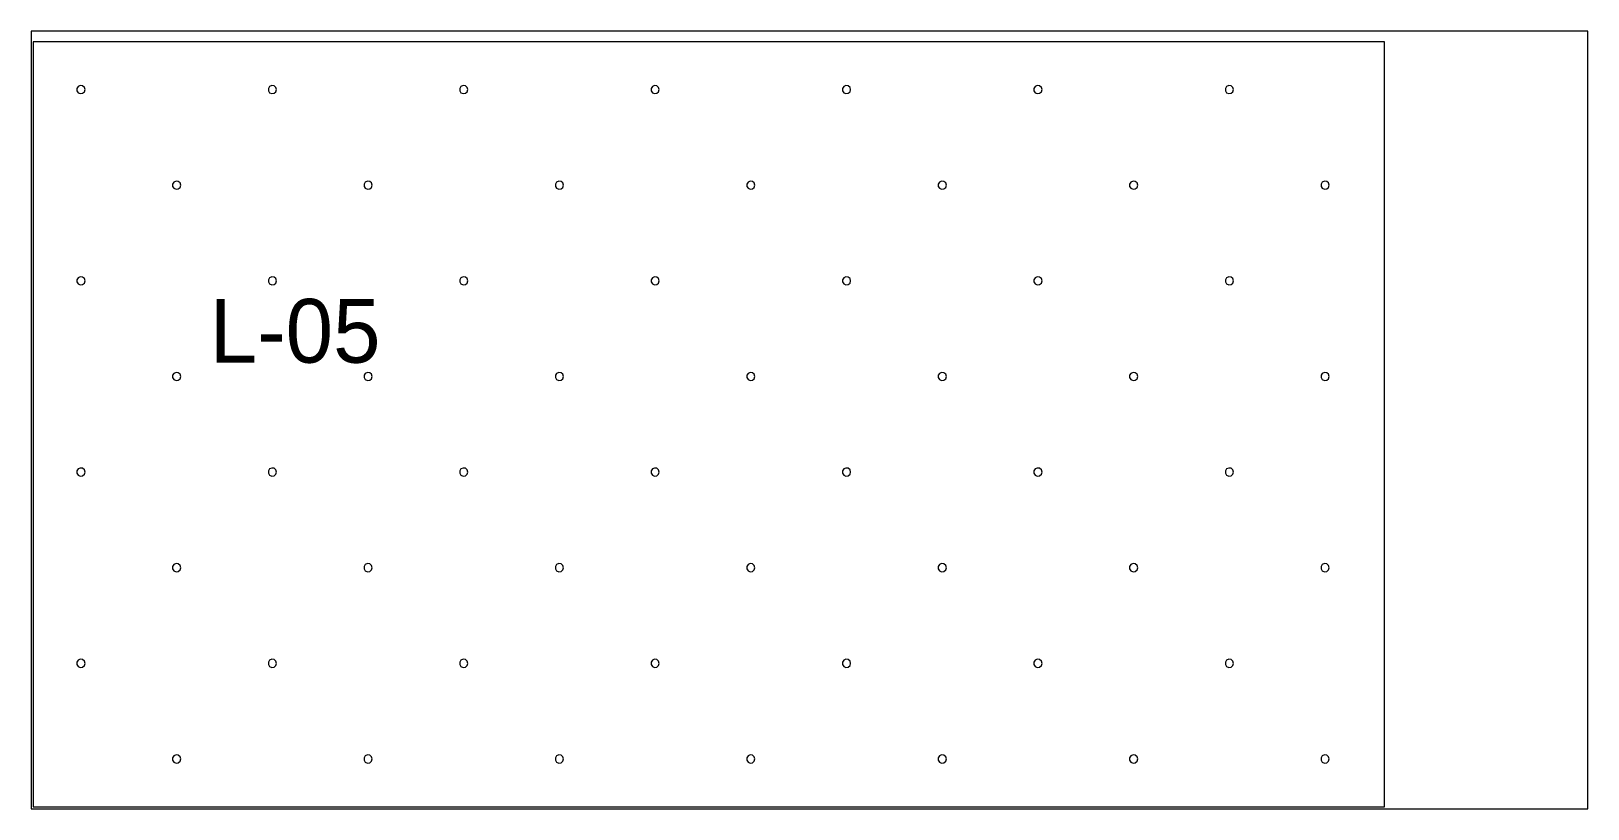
# Model space of a CAD drawing. Extents: x 0 to 287620, y 0 to 1220.
# Drawn here: x 64680 to 67120, y 0 to 1220 of the extents above; entities that cross this region are included whole.
import ezdxf

# ---------------------------------------------------------------- set-up
doc = ezdxf.new("R2010")
doc.units = 0
doc.header["$MEASUREMENT"] = 0
for name, color, linetype, lineweight in [('CUSTOM', 7, 'CONTINUOUS', 0), ('drilling', 7, 'CONTINUOUS', 0), ('FINAL', 7, 'CONTINUOUS', 0)]:
    doc.layers.add(name, color=color, linetype=linetype, lineweight=lineweight)

msp = doc.modelspace()

# ---------------------------------------------------------------- texts
at = {"layer": 'Final', "lineweight": 0}
msp.add_text('L-05', height=100, dxfattribs=at).set_placement((64960, 699.9))

# ---------------------------------------------------------------- linework, layer by layer
at = {"layer": 'CUSTOM', "lineweight": 0}
msp.add_lwpolyline([(64680, 0), (67120, 0), (67120, 1220), (64680, 1220)], close=True, dxfattribs=at)
at = {"layer": 'drilling', "lineweight": 0}
for points in [[(64764.5, 1128.3), (64763.5, 1131.8), (64760.7, 1134.2), (64757.1, 1134.7), (64753.7, 1133.2), (64751.8, 1130.1), (64751.8, 1126.5), (64753.7, 1123.4), (64757.1, 1121.9), (64760.7, 1122.4), (64763.5, 1124.8)], [(65064.5, 1128.3), (65063.5, 1131.8), (65060.7, 1134.2), (65057.1, 1134.7), (65053.7, 1133.2), (65051.8, 1130.1), (65051.8, 1126.5), (65053.7, 1123.4), (65057.1, 1121.9), (65060.7, 1122.4), (65063.5, 1124.8)], [(65364.5, 1128.3), (65363.5, 1131.8), (65360.7, 1134.2), (65357.1, 1134.7), (65353.7, 1133.2), (65351.8, 1130.1), (65351.8, 1126.5), (65353.7, 1123.4), (65357.1, 1121.9), (65360.7, 1122.4), (65363.5, 1124.8)], [(65664.5, 1128.3), (65663.5, 1131.8), (65660.7, 1134.2), (65657.1, 1134.7), (65653.7, 1133.2), (65651.8, 1130.1), (65651.8, 1126.5), (65653.7, 1123.4), (65657.1, 1121.9), (65660.7, 1122.4), (65663.5, 1124.8)], [(65964.5, 1128.3), (65963.5, 1131.8), (65960.7, 1134.2), (65957.1, 1134.7), (65953.7, 1133.2), (65951.8, 1130.1), (65951.8, 1126.5), (65953.7, 1123.4), (65957.1, 1121.9), (65960.7, 1122.4), (65963.5, 1124.8)], [(66264.5, 1128.3), (66263.5, 1131.8), (66260.7, 1134.2), (66257.1, 1134.7), (66253.7, 1133.2), (66251.8, 1130.1), (66251.8, 1126.5), (66253.7, 1123.4), (66257.1, 1121.9), (66260.7, 1122.4), (66263.5, 1124.8)], [(66564.5, 1128.3), (66563.5, 1131.8), (66560.7, 1134.2), (66557.1, 1134.7), (66553.7, 1133.2), (66551.8, 1130.1), (66551.8, 1126.5), (66553.7, 1123.4), (66557.1, 1121.9), (66560.7, 1122.4), (66563.5, 1124.8)], [(64914.5, 978.3), (64913.5, 981.8), (64910.7, 984.2), (64907.1, 984.7), (64903.7, 983.2), (64901.8, 980.1), (64901.8, 976.5), (64903.7, 973.4), (64907.1, 971.9), (64910.7, 972.4), (64913.5, 974.8)], [(65214.5, 978.3), (65213.5, 981.8), (65210.7, 984.2), (65207.1, 984.7), (65203.7, 983.2), (65201.8, 980.1), (65201.8, 976.5), (65203.7, 973.4), (65207.1, 971.9), (65210.7, 972.4), (65213.5, 974.8)], [(65514.5, 978.3), (65513.5, 981.8), (65510.7, 984.2), (65507.1, 984.7), (65503.7, 983.2), (65501.8, 980.1), (65501.8, 976.5), (65503.7, 973.4), (65507.1, 971.9), (65510.7, 972.4), (65513.5, 974.8)], [(65814.5, 978.3), (65813.5, 981.8), (65810.7, 984.2), (65807.1, 984.7), (65803.7, 983.2), (65801.8, 980.1), (65801.8, 976.5), (65803.7, 973.4), (65807.1, 971.9), (65810.7, 972.4), (65813.5, 974.8)], [(66114.5, 978.3), (66113.5, 981.8), (66110.7, 984.2), (66107.1, 984.7), (66103.7, 983.2), (66101.8, 980.1), (66101.8, 976.5), (66103.7, 973.4), (66107.1, 971.9), (66110.7, 972.4), (66113.5, 974.8)], [(66414.5, 978.3), (66413.5, 981.8), (66410.7, 984.2), (66407.1, 984.7), (66403.7, 983.2), (66401.8, 980.1), (66401.8, 976.5), (66403.7, 973.4), (66407.1, 971.9), (66410.7, 972.4), (66413.5, 974.8)], [(66714.5, 978.3), (66713.5, 981.8), (66710.7, 984.2), (66707.1, 984.7), (66703.7, 983.2), (66701.8, 980.1), (66701.8, 976.5), (66703.7, 973.4), (66707.1, 971.9), (66710.7, 972.4), (66713.5, 974.8)], [(64764.5, 828.3), (64763.5, 831.8), (64760.7, 834.2), (64757.1, 834.7), (64753.7, 833.2), (64751.8, 830.1), (64751.8, 826.5), (64753.7, 823.4), (64757.1, 821.9), (64760.7, 822.4), (64763.5, 824.8)], [(65064.5, 828.3), (65063.5, 831.8), (65060.7, 834.2), (65057.1, 834.7), (65053.7, 833.2), (65051.8, 830.1), (65051.8, 826.5), (65053.7, 823.4), (65057.1, 821.9), (65060.7, 822.4), (65063.5, 824.8)], [(65364.5, 828.3), (65363.5, 831.8), (65360.7, 834.2), (65357.1, 834.7), (65353.7, 833.2), (65351.8, 830.1), (65351.8, 826.5), (65353.7, 823.4), (65357.1, 821.9), (65360.7, 822.4), (65363.5, 824.8)], [(65664.5, 828.3), (65663.5, 831.8), (65660.7, 834.2), (65657.1, 834.7), (65653.7, 833.2), (65651.8, 830.1), (65651.8, 826.5), (65653.7, 823.4), (65657.1, 821.9), (65660.7, 822.4), (65663.5, 824.8)], [(65964.5, 828.3), (65963.5, 831.8), (65960.7, 834.2), (65957.1, 834.7), (65953.7, 833.2), (65951.8, 830.1), (65951.8, 826.5), (65953.7, 823.4), (65957.1, 821.9), (65960.7, 822.4), (65963.5, 824.8)], [(66264.5, 828.3), (66263.5, 831.8), (66260.7, 834.2), (66257.1, 834.7), (66253.7, 833.2), (66251.8, 830.1), (66251.8, 826.5), (66253.7, 823.4), (66257.1, 821.9), (66260.7, 822.4), (66263.5, 824.8)], [(66564.5, 828.3), (66563.5, 831.8), (66560.7, 834.2), (66557.1, 834.7), (66553.7, 833.2), (66551.8, 830.1), (66551.8, 826.5), (66553.7, 823.4), (66557.1, 821.9), (66560.7, 822.4), (66563.5, 824.8)], [(64914.5, 678.3), (64913.5, 681.8), (64910.7, 684.2), (64907.1, 684.7), (64903.7, 683.2), (64901.8, 680.1), (64901.8, 676.5), (64903.7, 673.4), (64907.1, 671.9), (64910.7, 672.4), (64913.5, 674.8)], [(65214.5, 678.3), (65213.5, 681.8), (65210.7, 684.2), (65207.1, 684.7), (65203.7, 683.2), (65201.8, 680.1), (65201.8, 676.5), (65203.7, 673.4), (65207.1, 671.9), (65210.7, 672.4), (65213.5, 674.8)], [(65514.5, 678.3), (65513.5, 681.8), (65510.7, 684.2), (65507.1, 684.7), (65503.7, 683.2), (65501.8, 680.1), (65501.8, 676.5), (65503.7, 673.4), (65507.1, 671.9), (65510.7, 672.4), (65513.5, 674.8)], [(65814.5, 678.3), (65813.5, 681.8), (65810.7, 684.2), (65807.1, 684.7), (65803.7, 683.2), (65801.8, 680.1), (65801.8, 676.5), (65803.7, 673.4), (65807.1, 671.9), (65810.7, 672.4), (65813.5, 674.8)], [(66114.5, 678.3), (66113.5, 681.8), (66110.7, 684.2), (66107.1, 684.7), (66103.7, 683.2), (66101.8, 680.1), (66101.8, 676.5), (66103.7, 673.4), (66107.1, 671.9), (66110.7, 672.4), (66113.5, 674.8)], [(66414.5, 678.3), (66413.5, 681.8), (66410.7, 684.2), (66407.1, 684.7), (66403.7, 683.2), (66401.8, 680.1), (66401.8, 676.5), (66403.7, 673.4), (66407.1, 671.9), (66410.7, 672.4), (66413.5, 674.8)], [(66714.5, 678.3), (66713.5, 681.8), (66710.7, 684.2), (66707.1, 684.7), (66703.7, 683.2), (66701.8, 680.1), (66701.8, 676.5), (66703.7, 673.4), (66707.1, 671.9), (66710.7, 672.4), (66713.5, 674.8)], [(64764.5, 528.3), (64763.5, 531.8), (64760.7, 534.2), (64757.1, 534.7), (64753.7, 533.2), (64751.8, 530.1), (64751.8, 526.5), (64753.7, 523.4), (64757.1, 521.9), (64760.7, 522.4), (64763.5, 524.8)], [(65064.5, 528.3), (65063.5, 531.8), (65060.7, 534.2), (65057.1, 534.7), (65053.7, 533.2), (65051.8, 530.1), (65051.8, 526.5), (65053.7, 523.4), (65057.1, 521.9), (65060.7, 522.4), (65063.5, 524.8)], [(65364.5, 528.3), (65363.5, 531.8), (65360.7, 534.2), (65357.1, 534.7), (65353.7, 533.2), (65351.8, 530.1), (65351.8, 526.5), (65353.7, 523.4), (65357.1, 521.9), (65360.7, 522.4), (65363.5, 524.8)], [(65664.5, 528.3), (65663.5, 531.8), (65660.7, 534.2), (65657.1, 534.7), (65653.7, 533.2), (65651.8, 530.1), (65651.8, 526.5), (65653.7, 523.4), (65657.1, 521.9), (65660.7, 522.4), (65663.5, 524.8)], [(65964.5, 528.3), (65963.5, 531.8), (65960.7, 534.2), (65957.1, 534.7), (65953.7, 533.2), (65951.8, 530.1), (65951.8, 526.5), (65953.7, 523.4), (65957.1, 521.9), (65960.7, 522.4), (65963.5, 524.8)], [(66264.5, 528.3), (66263.5, 531.8), (66260.7, 534.2), (66257.1, 534.7), (66253.7, 533.2), (66251.8, 530.1), (66251.8, 526.5), (66253.7, 523.4), (66257.1, 521.9), (66260.7, 522.4), (66263.5, 524.8)], [(66564.5, 528.3), (66563.5, 531.8), (66560.7, 534.2), (66557.1, 534.7), (66553.7, 533.2), (66551.8, 530.1), (66551.8, 526.5), (66553.7, 523.4), (66557.1, 521.9), (66560.7, 522.4), (66563.5, 524.8)], [(64914.5, 378.3), (64913.5, 381.8), (64910.7, 384.2), (64907.1, 384.7), (64903.7, 383.2), (64901.8, 380.1), (64901.8, 376.5), (64903.7, 373.4), (64907.1, 371.9), (64910.7, 372.4), (64913.5, 374.8)], [(65214.5, 378.3), (65213.5, 381.8), (65210.7, 384.2), (65207.1, 384.7), (65203.7, 383.2), (65201.8, 380.1), (65201.8, 376.5), (65203.7, 373.4), (65207.1, 371.9), (65210.7, 372.4), (65213.5, 374.8)], [(65514.5, 378.3), (65513.5, 381.8), (65510.7, 384.2), (65507.1, 384.7), (65503.7, 383.2), (65501.8, 380.1), (65501.8, 376.5), (65503.7, 373.4), (65507.1, 371.9), (65510.7, 372.4), (65513.5, 374.8)], [(65814.5, 378.3), (65813.5, 381.8), (65810.7, 384.2), (65807.1, 384.7), (65803.7, 383.2), (65801.8, 380.1), (65801.8, 376.5), (65803.7, 373.4), (65807.1, 371.9), (65810.7, 372.4), (65813.5, 374.8)], [(66114.5, 378.3), (66113.5, 381.8), (66110.7, 384.2), (66107.1, 384.7), (66103.7, 383.2), (66101.8, 380.1), (66101.8, 376.5), (66103.7, 373.4), (66107.1, 371.9), (66110.7, 372.4), (66113.5, 374.8)], [(66414.5, 378.3), (66413.5, 381.8), (66410.7, 384.2), (66407.1, 384.7), (66403.7, 383.2), (66401.8, 380.1), (66401.8, 376.5), (66403.7, 373.4), (66407.1, 371.9), (66410.7, 372.4), (66413.5, 374.8)], [(66714.5, 378.3), (66713.5, 381.8), (66710.7, 384.2), (66707.1, 384.7), (66703.7, 383.2), (66701.8, 380.1), (66701.8, 376.5), (66703.7, 373.4), (66707.1, 371.9), (66710.7, 372.4), (66713.5, 374.8)], [(64764.5, 228.3), (64763.5, 231.8), (64760.7, 234.2), (64757.1, 234.7), (64753.7, 233.2), (64751.8, 230.1), (64751.8, 226.5), (64753.7, 223.4), (64757.1, 221.9), (64760.7, 222.4), (64763.5, 224.8)], [(65064.5, 228.3), (65063.5, 231.8), (65060.7, 234.2), (65057.1, 234.7), (65053.7, 233.2), (65051.8, 230.1), (65051.8, 226.5), (65053.7, 223.4), (65057.1, 221.9), (65060.7, 222.4), (65063.5, 224.8)], [(65364.5, 228.3), (65363.5, 231.8), (65360.7, 234.2), (65357.1, 234.7), (65353.7, 233.2), (65351.8, 230.1), (65351.8, 226.5), (65353.7, 223.4), (65357.1, 221.9), (65360.7, 222.4), (65363.5, 224.8)], [(65664.5, 228.3), (65663.5, 231.8), (65660.7, 234.2), (65657.1, 234.7), (65653.7, 233.2), (65651.8, 230.1), (65651.8, 226.5), (65653.7, 223.4), (65657.1, 221.9), (65660.7, 222.4), (65663.5, 224.8)], [(65964.5, 228.3), (65963.5, 231.8), (65960.7, 234.2), (65957.1, 234.7), (65953.7, 233.2), (65951.8, 230.1), (65951.8, 226.5), (65953.7, 223.4), (65957.1, 221.9), (65960.7, 222.4), (65963.5, 224.8)], [(66264.5, 228.3), (66263.5, 231.8), (66260.7, 234.2), (66257.1, 234.7), (66253.7, 233.2), (66251.8, 230.1), (66251.8, 226.5), (66253.7, 223.4), (66257.1, 221.9), (66260.7, 222.4), (66263.5, 224.8)], [(66564.5, 228.3), (66563.5, 231.8), (66560.7, 234.2), (66557.1, 234.7), (66553.7, 233.2), (66551.8, 230.1), (66551.8, 226.5), (66553.7, 223.4), (66557.1, 221.9), (66560.7, 222.4), (66563.5, 224.8)], [(64914.5, 78.3), (64913.5, 81.8), (64910.7, 84.2), (64907.1, 84.7), (64903.7, 83.2), (64901.8, 80.1), (64901.8, 76.5), (64903.7, 73.4), (64907.1, 71.9), (64910.7, 72.4), (64913.5, 74.8)], [(65214.5, 78.3), (65213.5, 81.8), (65210.7, 84.2), (65207.1, 84.7), (65203.7, 83.2), (65201.8, 80.1), (65201.8, 76.5), (65203.7, 73.4), (65207.1, 71.9), (65210.7, 72.4), (65213.5, 74.8)], [(65514.5, 78.3), (65513.5, 81.8), (65510.7, 84.2), (65507.1, 84.7), (65503.7, 83.2), (65501.8, 80.1), (65501.8, 76.5), (65503.7, 73.4), (65507.1, 71.9), (65510.7, 72.4), (65513.5, 74.8)], [(65814.5, 78.3), (65813.5, 81.8), (65810.7, 84.2), (65807.1, 84.7), (65803.7, 83.2), (65801.8, 80.1), (65801.8, 76.5), (65803.7, 73.4), (65807.1, 71.9), (65810.7, 72.4), (65813.5, 74.8)], [(66114.5, 78.3), (66113.5, 81.8), (66110.7, 84.2), (66107.1, 84.7), (66103.7, 83.2), (66101.8, 80.1), (66101.8, 76.5), (66103.7, 73.4), (66107.1, 71.9), (66110.7, 72.4), (66113.5, 74.8)], [(66414.5, 78.3), (66413.5, 81.8), (66410.7, 84.2), (66407.1, 84.7), (66403.7, 83.2), (66401.8, 80.1), (66401.8, 76.5), (66403.7, 73.4), (66407.1, 71.9), (66410.7, 72.4), (66413.5, 74.8)], [(66714.5, 78.3), (66713.5, 81.8), (66710.7, 84.2), (66707.1, 84.7), (66703.7, 83.2), (66701.8, 80.1), (66701.8, 76.5), (66703.7, 73.4), (66707.1, 71.9), (66710.7, 72.4), (66713.5, 74.8)]]:
    msp.add_lwpolyline(points, close=True, dxfattribs=at)
at = {"layer": 'Final', "lineweight": 0}
msp.add_lwpolyline([(66801, 1203.3), (64683, 1203.3), (64683, 3), (66801, 3)], close=True, dxfattribs=at)

msp.set_redraw_order([(e.dxf.handle, doc.entitydb.next_handle()) for e in msp.query("TEXT MTEXT ATTDEF DIMENSION ARC_DIMENSION")])  # texts and dimensions are drawn at this point

doc.saveas('drawing.dxf')
